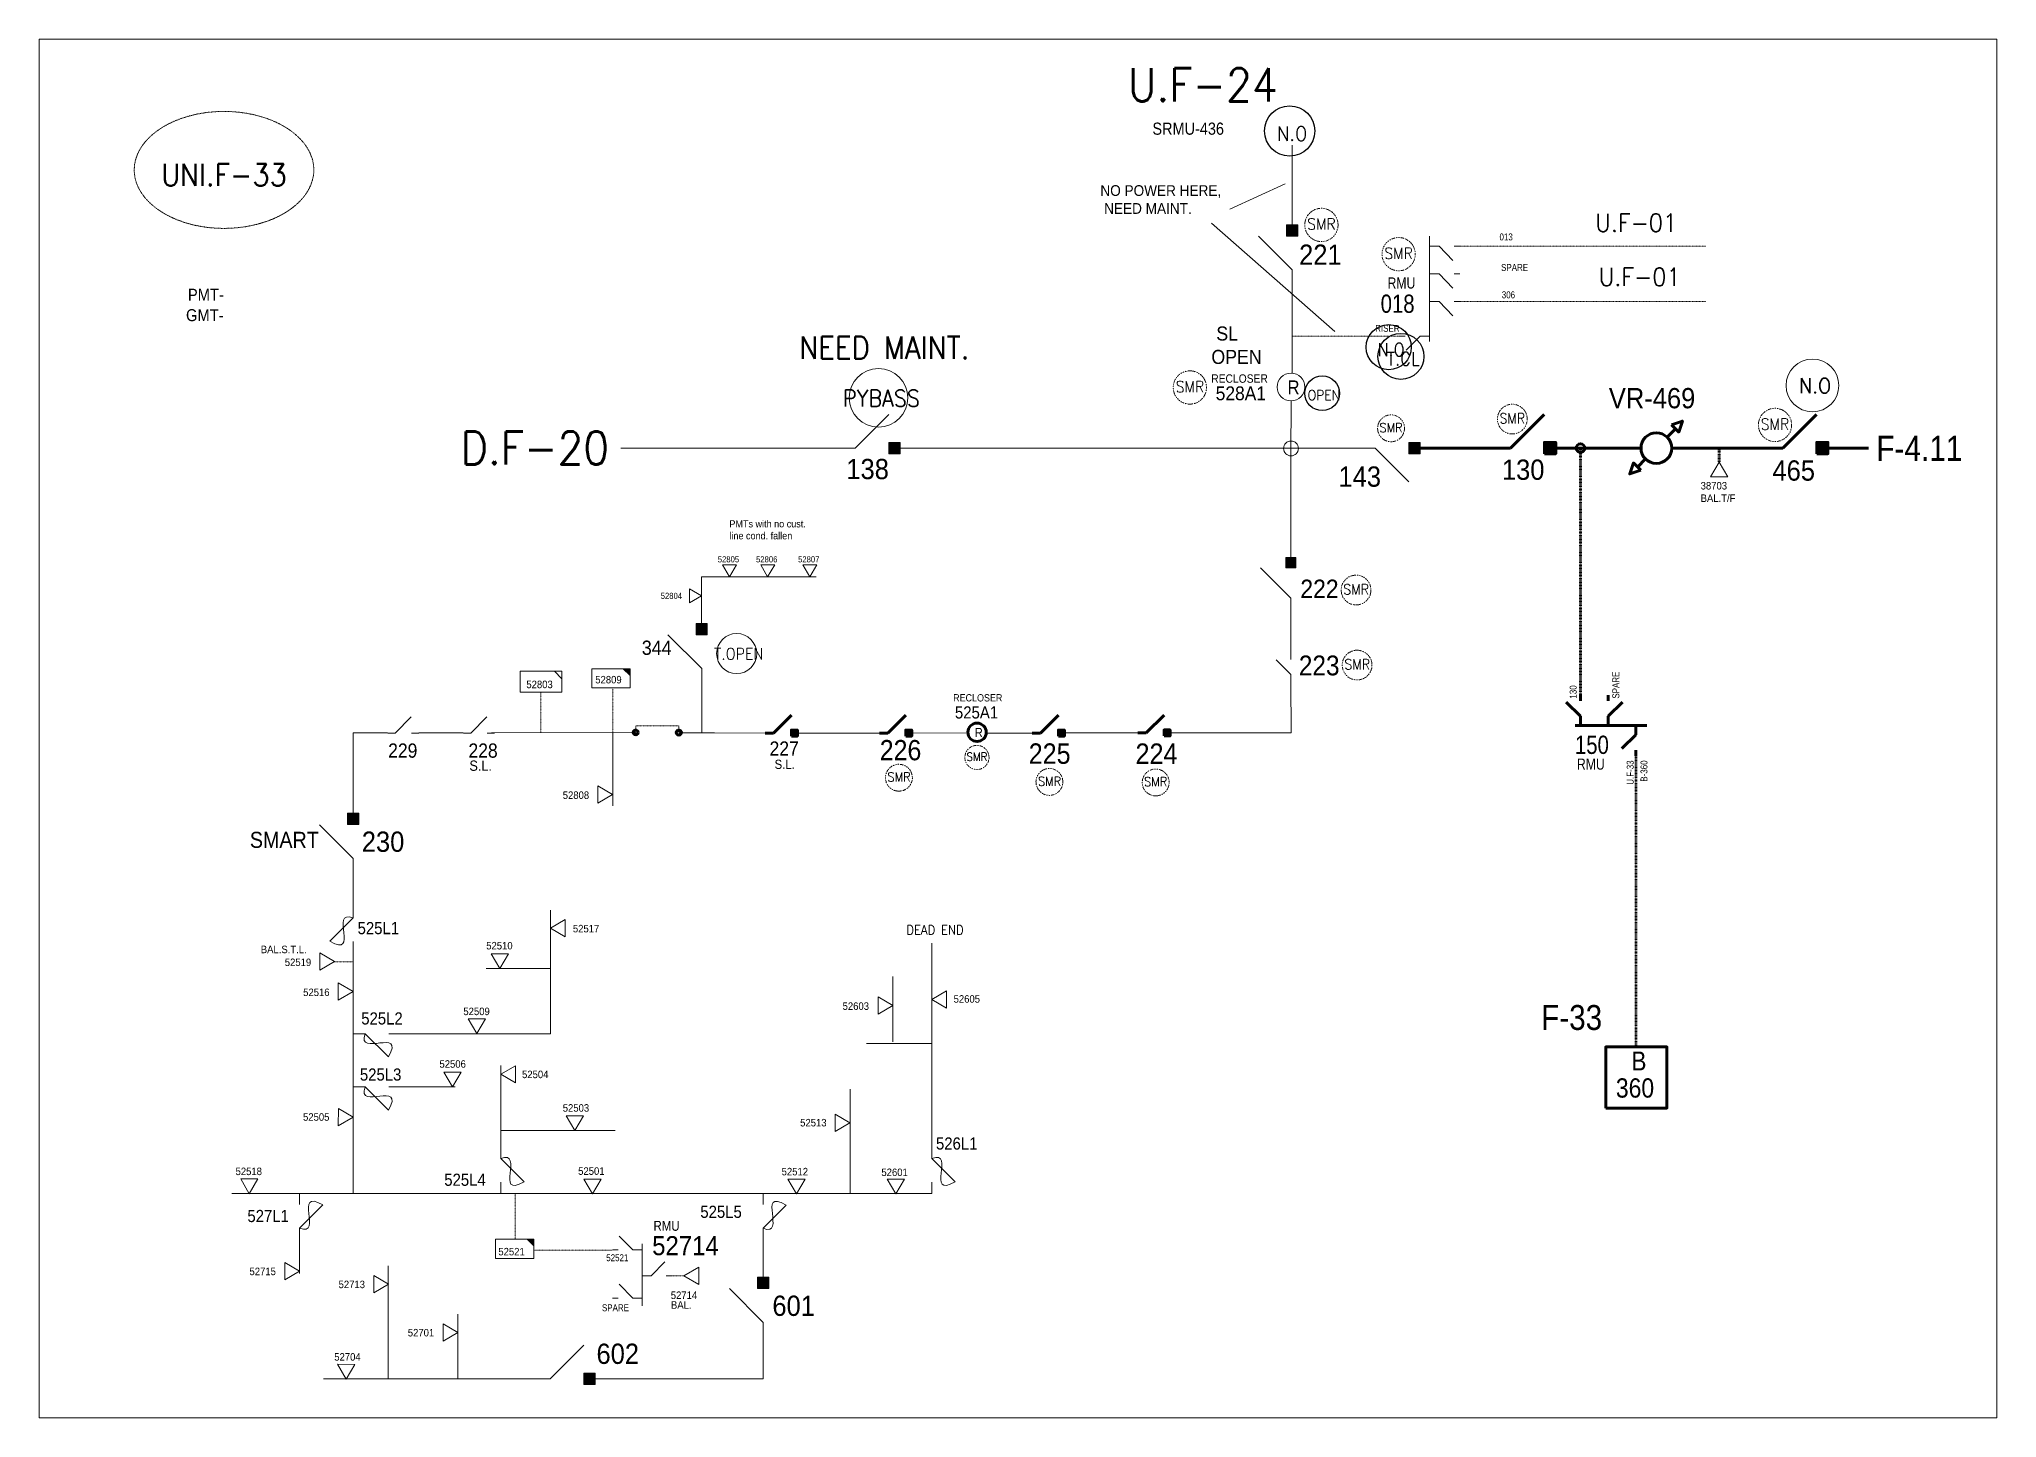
# Model space of a CAD drawing. Header units: metres. Extents: x 65984 to 144644, y -19036 to 23726.
# Drawn here: x 82125 to 83573, y -17884 to -16864 of the extents above; entities that cross this region are included whole.
import ezdxf
from ezdxf.enums import TextEntityAlignment as Align

# ---------------------------------------------------------------- set-up
doc = ezdxf.new("R2010")
doc.units = ezdxf.units.M
doc.header["$MEASUREMENT"] = 0
doc.linetypes.add('DGN Style 3', pattern=[0.013877, 0, -0.013877])
doc.linetypes.add('DGN Style 4', pattern=[1.6, 0.8, -0.4, 0, -0.4])
doc.layers.get('0').update_dxf_attribs({"color": 95, "lineweight": 40})
for name, color, linetype, lineweight in [('ABS', 7, 'Continuous', 40), ('ABS NUMBER', 112, 'Continuous', 30), ('d_eos', 111, 'Continuous', 40), ('d_eos no', 121, 'Continuous', 40), ('d_fco', 5, 'Continuous', 40), ('d_fco text', 95, 'Continuous', 40), ('d_oh branch', 94, 'Continuous', 40), ('d_switch', 95, 'Continuous', 40), ('d_tf', 1, 'Continuous', 40), ('d_tf no', 6, 'Continuous', 40), ('d_ug cable', 95, 'Continuous', 40), ('d_unit sub', 7, 'Continuous', 40), ('FDR  2  19', 172, 'Continuous', 40), ('fedr no', 95, 'Continuous', 40), ('GRID STATION  04', 7, 'Continuous', 40), ('Level 37', 7, 'Continuous', 0), ('O H MAIN FEEDER', 4, 'Continuous', 100), ('REGULATOR', 5, 'Continuous', 40), ('SW N O', 114, 'Continuous', 30)]:
    doc.layers.add(name, color=color, linetype=linetype, lineweight=lineweight)
doc.styles.add('NASKHF', font='naskhf.shx', dxfattribs={"height": 8})
doc.styles.add('Style-Arial', font='arial.ttf')
doc.styles.add('Style-ENGINEERING', font='ENGINEERING.shx')
doc.styles.add('Style-msdefault', font='msdefault.shx')
doc.styles.add('Style-simplex', font='simplex.shx')
doc.styles.add('Style-STANDARD', font='STANDARD.shx')

msp = doc.modelspace()

# ---------------------------------------------------------------- texts
at = {"layer": 'ABS NUMBER', "color": 2, "lineweight": 13, "style": 'Style-Arial', "width": 0.9}
for s, height, p in [('221', 15, (83057.4, -17016.1)), ('528A1', 10.23, (82995.7, -17121)), ('143', 15, (83086.5, -17180.2)), ('222', 13.5, (83058.3, -17263.9)), ('230', 15, (82364.1, -17450.2))]:
    msp.add_text(s, height=height, dxfattribs=at).set_placement(p, align=Align.TOP_LEFT)
at = {"layer": 'ABS NUMBER', "color": 7, "lineweight": 140, "style": 'Style-Arial', "width": 0.9}
msp.add_text('VR-469', height=15, dxfattribs=at).set_placement((83286.5, -17122.2), align=Align.TOP_LEFT)
at = {"layer": 'ABS NUMBER', "color": 7, "lineweight": 13, "style": 'Style-Arial', "width": 0.9}
for s, height, p in [('138', 15, (82722.5, -17174.6)), ('344', 10.54, (82571.2, -17309)), ('601', 15, (82667.8, -17793.4)), ('602', 15, (82537.7, -17828.9))]:
    msp.add_text(s, height=height, dxfattribs=at).set_placement(p, align=Align.TOP_LEFT)
at = {"layer": 'ABS NUMBER', "color": 2, "lineweight": 140, "style": 'Style-Arial'}
for s, height, width, p in [('130', 15, 0.9, (83207.4, -17175.1)), ('465', 15, 0.9, (83407.5, -17175.7)), ('525A1', 9, 0.88, (82802.8, -17357.6))]:
    msp.add_text(s, height=height, dxfattribs=dict(at, width=width)).set_placement(p, align=Align.TOP_LEFT)
at = {"layer": 'ABS NUMBER', "color": 2, "lineweight": 13, "style": 'Style-Arial', "width": 0.88}
for s, height, p in [('223', 14.67, (83057.2, -17334.7)), ('226', 15, (82747.2, -17397.5)), ('225', 15.09, (82857.4, -17400.1)), ('224', 15.14, (82936.4, -17400.2))]:
    msp.add_text(s, height=height, dxfattribs=at).set_placement(p)
at = {"layer": 'ABS NUMBER', "color": 7, "lineweight": 13, "style": 'Style-Arial', "width": 0.88}
for s, height, p in [('229', 10.54, (82383.6, -17395.6)), ('228', 10.54, (82443, -17395.6)), ('227', 10.54, (82665.7, -17394.1)), ('S.L.', 7.62, (82443.7, -17405.3)), ('S.L.', 6.86, (82669.4, -17403.9))]:
    msp.add_text(s, height=height, dxfattribs=at).set_placement(p)
at = {"layer": 'd_eos no', "color": 2, "linetype": 'Continuous', "lineweight": 13, "style": 'Style-msdefault'}
for s, height, width, p in [('RMU', 8.25, 0.818182, (83122.8, -17040.4)), ('018', 13.5, 0.833333, (83117.7, -17053.1))]:
    msp.add_text(s, height=height, dxfattribs=dict(at, width=width)).set_placement(p, align=Align.TOP_LEFT)
at = {"layer": 'd_eos no', "color": 7, "linetype": 'Continuous', "lineweight": 13, "style": 'Style-Arial'}
for s, height, width, p in [('PMT-', 8.84, 0.88, (82235.5, -17048.8)), ('GMT-', 8.84, 0.88, (82234.1, -17063.9)), ('52714', 14.08, 0.9, (82578.9, -17749.4))]:
    msp.add_text(s, height=height, dxfattribs=dict(at, width=width)).set_placement(p, align=Align.TOP_LEFT)
at = {"layer": 'd_eos no', "color": 7, "linetype": 'Continuous', "lineweight": 140, "style": 'Style-msdefault', "width": 0.833333}
msp.add_text('150', height=13.5, dxfattribs=at).set_placement((83261.4, -17379.3), align=Align.TOP_LEFT)
at = {"layer": 'd_eos no', "color": 7, "linetype": 'Continuous', "lineweight": 53, "style": 'Style-msdefault', "width": 0.818182}
msp.add_text('RMU', height=8.25, dxfattribs=at).set_placement((83262.9, -17396.2), align=Align.TOP_LEFT)
at = {"layer": 'd_eos no', "color": 2, "linetype": 'Continuous', "lineweight": 13, "ltscale": 1.136587, "style": 'Style-Arial', "width": 0.88}
msp.add_text('SMART', height=11.85, dxfattribs=at).set_placement((82281.3, -17450.4), align=Align.TOP_LEFT)
at = {"layer": 'd_fco text', "color": 2, "linetype": 'Continuous', "lineweight": 13, "style": 'Style-msdefault', "width": 0.916667}
msp.add_text('RECLOSER', height=6.21, dxfattribs=at).set_placement((82992.4, -17112.1), align=Align.TOP_LEFT)
at = {"layer": 'd_fco text', "color": 2, "linetype": 'Continuous', "lineweight": 70, "style": 'Style-msdefault', "width": 0.916667}
msp.add_text('RECLOSER', height=5.4, dxfattribs=at).set_placement((82801.5, -17348.6), align=Align.TOP_LEFT)
at = {"layer": 'd_fco text', "color": 7, "linetype": 'Continuous', "lineweight": 13, "style": 'Style-msdefault', "width": 0.916667}
for s, p in [('525L1', (82361, -17517.1)), ('526L1', (82788.8, -17676.4)), ('525L5', (82614.5, -17726.9))]:
    msp.add_text(s, height=9, dxfattribs=at).set_placement(p, align=Align.TOP_LEFT)
at = {"layer": 'd_fco text', "color": 3, "linetype": 'Continuous', "lineweight": 13, "style": 'Style-msdefault', "width": 0.916667}
for s, p in [('525L2', (82363.7, -17583.9)), ('525L3', (82362.7, -17625.4)), ('525L4', (82425.1, -17703.2)), ('527L1', (82279.5, -17730))]:
    msp.add_text(s, height=9, dxfattribs=at).set_placement(p, align=Align.TOP_LEFT)
at = {"layer": 'd_switch', "color": 7, "linetype": 'Continuous', "lineweight": 13, "style": 'Style-ENGINEERING', "width": 0.857143}
for s, p in [('013', (83205.6, -17007.9)), ('SPARE', (83206.8, -17030.5)), ('306', (83207.3, -17050.7)), ('RISER', (83113.7, -17075.5))]:
    msp.add_text(s, height=5.14, dxfattribs=at).set_placement(p, align=Align.TOP_LEFT)
at = {"layer": 'd_switch', "color": 51, "linetype": 'Continuous', "lineweight": 30, "style": 'Style-ENGINEERING', "width": 0.857143}
for s, p in [('SPARE', (83289.1, -17351.9)), ('130', (83257.5, -17351.9))]:
    msp.add_text(s, height=5.14, rotation=90, dxfattribs=at).set_placement(p, align=Align.TOP_LEFT)
for s, p in [('U.F-33', (83299.7, -17397.6)), ('B-360', (83309.9, -17397.6))]:
    msp.add_text(s, height=5.14, rotation=89.9925, dxfattribs=at).set_placement(p, align=Align.TOP_RIGHT)
at = {"layer": 'd_switch', "color": 3, "linetype": 'Continuous', "lineweight": 13, "style": 'Style-ENGINEERING', "width": 0.857143}
msp.add_text('SPARE', height=5.14, dxfattribs=at).set_placement((82561.7, -17799.8), align=Align.TOP_RIGHT)
at = {"layer": 'd_switch', "color": 3, "linetype": 'Continuous', "lineweight": 13, "insert": (82561.3, -17762.8), "char_height": 5.145, "width": 3.784, "attachment_point": 3, "style": 'NASKHF'}
msp.add_mtext('\\FENGINEERING;\\H1x;\\W0.857143;52521', dxfattribs=at)
at = {"layer": 'd_tf no', "color": 1, "linetype": 'Continuous', "lineweight": 13, "ltscale": 1.405524, "style": 'Style-simplex', "width": 0.909091}
for p in [(83073.9, -17000.9), (83131, -17022.6), (82976.7, -17121.2), (83409.4, -17148.9)]:
    msp.add_text('SMR', height=8.33, dxfattribs=at).set_placement(p, align=Align.MIDDLE_CENTER)
at = {"layer": 'd_tf no', "color": 1, "linetype": 'Continuous', "lineweight": 13, "ltscale": 1.264971, "style": 'Style-simplex', "width": 0.909091}
for p in [(83215.1, -17144.6), (83099.6, -17271.1), (83100.4, -17326.5)]:
    msp.add_text('SMR', height=7.5, dxfattribs=at).set_placement(p, align=Align.MIDDLE_CENTER)
at = {"layer": 'd_tf no', "color": 1, "linetype": 'Continuous', "lineweight": 13, "ltscale": 1.138474, "style": 'Style-simplex', "width": 0.909091}
for p in [(83125.4, -17151.5), (82761.5, -17409.8), (82872.8, -17413), (82951.3, -17413.3)]:
    msp.add_text('SMR', height=6.75, dxfattribs=at).set_placement(p, align=Align.MIDDLE_CENTER)
at = {"layer": 'd_tf no', "color": 100, "linetype": 'Continuous', "lineweight": 40, "style": 'Style-msdefault', "width": 0.945946}
msp.add_text('38703', height=5.55, dxfattribs=at).set_placement((83354.4, -17191.7), align=Align.TOP_LEFT)
at = {"layer": 'd_tf no', "color": 7, "linetype": 'Continuous', "lineweight": 40, "style": 'Style-msdefault', "width": 0.945946}
msp.add_text('BAL.T/F', height=5.55, dxfattribs=at).set_placement((83354.4, -17200.9), align=Align.TOP_LEFT)
at = {"layer": 'd_tf no', "color": 3, "linetype": 'Continuous', "lineweight": 13, "style": 'Style-ENGINEERING', "width": 0.945946}
for s, height, p in [('52805', 4.5, (82635.3, -17248.9)), ('52806', 4.5, (82663.6, -17248.9)), ('52807', 4.5, (82694.7, -17248.9)), ('52804', 4.5, (82593.1, -17275.9)), ('52803', 5.55, (82495.6, -17341.4)), ('52808', 5.55, (82522.5, -17423.3)), ('52517', 5.55, (82530, -17522)), ('52510', 5.55, (82465.9, -17534.6)), ('52519', 5.55, (82316.9, -17546.9)), ('52516', 5.55, (82330.5, -17569.1)), ('52603', 5.55, (82729.5, -17579.3)), ('52605', 5.55, (82811.6, -17574)), ('52509', 5.55, (82449, -17583.2)), ('52506', 5.55, (82431.3, -17622.1)), ('52504', 5.55, (82492.4, -17629.8)), ('52505', 5.55, (82330.4, -17661.3)), ('52503', 5.55, (82522.5, -17654.6)), ('52513', 5.55, (82698.1, -17665.5)), ('52518', 5.55, (82280.5, -17701.5)), ('52501', 5.55, (82533.9, -17701.3)), ('52512', 5.55, (82684.4, -17701.7)), ('52601', 5.55, (82758.2, -17702.2)), ('52715', 5.55, (82290.8, -17775.5)), ('52713', 5.55, (82356.7, -17785.1)), ('52714', 5.55, (82602.4, -17793.1)), ('BAL.', 5.55, (82600.4, -17800.3)), ('52701', 5.55, (82407.9, -17820.8)), ('52704', 5.55, (82353.5, -17838.7))]:
    msp.add_text(s, height=height, dxfattribs=at).set_placement(p, align=Align.MIDDLE_CENTER)
at = {"layer": 'd_tf no', "color": 3, "linetype": 'Continuous', "lineweight": 13, "style": 'Style-msdefault', "width": 0.945946}
for s, p in [('52809', (82536.8, -17335.1)), ('52521', (82465.1, -17758.1))]:
    msp.add_text(s, height=5.55, dxfattribs=at).set_placement(p, align=Align.TOP_LEFT)
at = {"layer": 'd_tf no', "color": 1, "linetype": 'Continuous', "lineweight": 13, "ltscale": 1.024627, "style": 'Style-simplex', "width": 0.909091}
msp.add_text('SMR', height=6.07, dxfattribs=at).set_placement((82819.1, -17394.9), align=Align.MIDDLE_CENTER)
at = {"layer": 'd_tf no', "color": 7, "linetype": 'Continuous', "lineweight": 13, "style": 'Style-msdefault', "width": 0.945946}
msp.add_text('BAL.S.T.L.', height=5.55, dxfattribs=at).set_placement((82289.4, -17534.6), align=Align.TOP_LEFT)
at = {"layer": 'd_tf no', "color": 30, "linetype": 'Continuous', "lineweight": 13, "insert": (82910.4, -16972.2), "char_height": 7.948, "attachment_point": 1, "style": 'NASKHF'}
msp.add_mtext('\\Fmsdefault;\\H1x;\\W0.945946;NO POWER HERE,\\P NEED MAINT.', dxfattribs=at)
at = {"layer": 'd_tf no', "color": 5, "linetype": 'Continuous', "lineweight": 13, "insert": (82992.5, -17076.7), "char_height": 10.381, "attachment_point": 1, "style": 'NASKHF'}
msp.add_mtext('\\Fmsdefault;\\H1x;\\W0.945946; SL\\POPEN', dxfattribs=at)
at = {"layer": 'd_tf no', "color": 121, "linetype": 'Continuous', "lineweight": 13, "insert": (82636, -17220), "char_height": 5.291, "attachment_point": 1, "style": 'NASKHF'}
msp.add_mtext('\\Fmsdefault;\\H1x;\\W0.945946;PMTs with no cust.\\Pline cond. fallen', dxfattribs=at)
at = {"layer": 'fedr no', "color": 55, "linetype": 'Continuous', "lineweight": 40, "attachment_point": 5, "style": 'Style-STANDARD'}
for s, insert, char_height in [('U.F-24', (82986.2, -16898), 24.43), ('U.F-01', (83306.7, -17000), 13.34), ('U.F-01', (83309.3, -17040), 13.34), ('D.F-20', (82492.2, -17166.5), 24.43)]:
    msp.add_mtext(s, dxfattribs=dict(at, insert=insert, char_height=char_height))
at = {"layer": 'fedr no', "color": 6, "linetype": 'Continuous', "lineweight": 40, "insert": (82262.2, -16964.6), "char_height": 16.29, "attachment_point": 5, "style": 'Style-STANDARD'}
msp.add_mtext('UNI.F-33', dxfattribs=at)
at = {"layer": 'fedr no', "color": 2, "linetype": 'Continuous', "lineweight": 40, "insert": (82750.6, -17092.4), "char_height": 16.537, "attachment_point": 5, "style": 'Style-STANDARD'}
msp.add_mtext('NEED MAINT.', dxfattribs=at)
at = {"layer": 'fedr no', "color": 140, "linetype": 'Continuous', "lineweight": 40, "insert": (82788.1, -17523), "char_height": 6.92, "attachment_point": 5, "style": 'Style-STANDARD'}
msp.add_mtext('DEAD END', dxfattribs=at)
at = {"layer": 'GRID STATION  04', "color": 55, "linetype": 'Continuous', "lineweight": 13, "ltscale": 0.623172, "style": 'Style-msdefault', "width": 0.888889}
msp.add_text('SRMU-436', height=9, dxfattribs=at).set_placement((82948.9, -16925.9), align=Align.TOP_LEFT)
at = {"layer": 'GRID STATION  04', "color": 55, "linetype": 'Continuous', "lineweight": 13, "style": 'Style-msdefault', "width": 0.888889}
msp.add_text('F-4.11', height=18.56, dxfattribs=at).set_placement((83484.3, -17157.5), align=Align.TOP_LEFT)
at = {"layer": 'GRID STATION  04', "color": 2, "linetype": 'Continuous', "lineweight": 70, "style": 'Style-msdefault', "width": 0.888889}
msp.add_text('F-33', height=18.42, dxfattribs=at).set_placement((83236.5, -17578.5), align=Align.TOP_LEFT)
at = {"layer": 'GRID STATION  04', "color": 100, "linetype": 'Continuous', "lineweight": 70, "style": 'Style-msdefault', "width": 0.888889}
for s, height, p in [('B', 14, (83303.2, -17612.9)), ('360', 14.26, (83291.7, -17632.7))]:
    msp.add_text(s, height=height, dxfattribs=at).set_placement(p, align=Align.TOP_LEFT)
at = {"layer": 'Level 37', "color": 7, "linetype": 'Continuous', "lineweight": 13, "style": 'Style-msdefault', "width": 0.86}
msp.add_text('RMU', height=7.35, dxfattribs=at).set_placement((82579.9, -17738.1), align=Align.TOP_LEFT)

# ---------------------------------------------------------------- blocks, each defined once
blk = doc.blocks.new('TF_8')
at = {"color": 0, "linetype": 'ByBlock', "lineweight": -2}
blk.add_line((6.3, 4.95), (9.9, 1.35), dxfattribs=at)
blk.add_3dface([(-10.1, 4.95), (9.9, 4.95), (9.9, -5.05), (-10.1, -5.05)], dxfattribs=at)
blk = doc.blocks.new('ABS2_1_1')
at = {"color": 0, "linetype": 'ByBlock', "lineweight": -2, "ltscale": 500}
for q in [(-29900, 43500), (0, 0)]:
    blk.add_line((0, 13600), q, dxfattribs=at)
at = {"color": 0, "linetype": 'ByBlock', "lineweight": -2, "ltscale": 500, "flags": 128}
for points in [[(5000, 43600), (-5000, 43600), (-5000, 53600), (5000, 53600)], [(3791, 49653), (3791, 49653), (3791, 49653)]]:
    blk.add_lwpolyline(points, close=True, dxfattribs=at)
at = {"color": 0, "linetype": 'ByBlock', "lineweight": -2, "ltscale": 500}
for points in [[(5000, 43600), (-5000, 43600), (5000, 53600), (-5000, 53600)], [(3791, 49653), (3791, 49653), (3791, 49653)]]:
    blk.add_solid(points, dxfattribs=at)
blk = doc.blocks.new('*U1012')
at = {"layer": 'd_fco', "color": 7, "linetype": 'Continuous', "lineweight": 13}
blk.add_line((-4.6, 4.21), (-10.13, 4.21), dxfattribs=at)
at = {"layer": 'd_fco', "color": 7, "linetype": 'Continuous', "lineweight": 13, "flags": 128}
blk.add_lwpolyline([(13.02, 4.21), (7.07, 4.21), (-4.4, -7.26)], dxfattribs=at)
at = {"layer": 'd_fco', "color": 7, "linetype": 'Continuous', "lineweight": 13}
blk.add_open_spline([(-4.4, -7.26), (-13, 7.69), (11.58, -7.67), (7.07, 4.21)], degree=3, dxfattribs=at)
blk = doc.blocks.new('*U1359')
at = {"layer": 'd_fco', "color": 3, "linetype": 'Continuous', "lineweight": 13}
blk.add_line((-4.6, 4.21), (-10.13, 4.21), dxfattribs=at)
at = {"layer": 'd_fco', "color": 3, "linetype": 'Continuous', "lineweight": 13, "flags": 128}
blk.add_lwpolyline([(13.02, 4.21), (7.07, 4.21), (-4.4, -7.26)], dxfattribs=at)
at = {"layer": 'd_fco', "color": 3, "linetype": 'Continuous', "lineweight": 13}
blk.add_open_spline([(-4.4, -7.26), (-13, 7.69), (11.58, -7.67), (7.07, 4.21)], degree=3, dxfattribs=at)
blk = doc.blocks.new('*U1026')
at = {"layer": 'ABS', "color": 7, "linetype": 'Continuous', "lineweight": 13, "ltscale": 0.118412}
for p, q in [((-8.3, 8.2), (-15.7, 8.2)), ((-8.3, 8.2), (7.9, -8.1)), ((15.7, 8.2), (8.3, 8.2))]:
    blk.add_line(p, q, dxfattribs=at)
blk = doc.blocks.new('SS')
at = {"color": 0, "linetype": 'ByBlock', "lineweight": -2, "flags": 128}
blk.add_lwpolyline([(6.95, 4.25), (10.45, 4.25), (10.45, 0.75)], close=True, dxfattribs=at)
at = {"color": 0, "linetype": 'ByBlock', "lineweight": -2, "extrusion": (0, 0, -1)}
blk.add_solid([(-6.95, 4.25), (-10.45, 4.25), (-10.45, 0.75)], dxfattribs=at)
at = {"color": 0, "linetype": 'ByBlock', "lineweight": -2}
blk.add_3dface([(-9.55, 4.25), (10.45, 4.25), (10.45, -5.75), (-9.55, -5.75)], dxfattribs=at)
blk = doc.blocks.new('*U1361')
at = {"layer": 'd_eos', "color": 3, "linetype": 'Continuous', "lineweight": 13, "ltscale": 0.938362}
for p, q in [((-13.43, 11.86), (-13.43, 14.63)), ((-13.42, 4.56), (-6.56, 11.22)), ((10.38, 11.86), (10.38, 14.62)), ((10.38, 4.56), (17.24, 11.22)), ((13.38, 0.01), (-17.22, 0.01)), ((-13.42, 0.01), (-13.42, 4.56)), ((-2.32, 0.01), (-2.32, -4.55)), ((10.38, 0), (10.38, 4.56)), ((-2.32, -4.55), (4.55, -11.21)), ((-2.32, -11.85), (-2.32, -14.61))]:
    blk.add_line(p, q, dxfattribs=at)
blk = doc.blocks.new('TRA1_1302')
at = {"layer": 'd_tf', "color": 3, "linetype": 'Continuous', "lineweight": 13, "ltscale": 0.000640143, "flags": 128}
blk.add_lwpolyline([(10.1, -17.1), (0.1, -0.1), (-9.9, -17.1)], close=True, dxfattribs=at)
blk = doc.blocks.new('TRA1_1301')
at = {"layer": 'd_tf', "color": 3, "linetype": 'Continuous', "lineweight": 13, "ltscale": 0.000640143, "xscale": 1.000046566065083, "yscale": 1.000046566065083, "zscale": 1.000046566065083, "rotation": 180.0000046712237}
blk.add_blockref('TRA1_1302', (0, 0), dxfattribs=at)
blk = doc.blocks.new('TRA1_1304')
at = {"layer": 'd_tf', "color": 3, "linetype": 'Continuous', "lineweight": 13, "ltscale": 0.000640143, "flags": 128}
blk.add_lwpolyline([(10.1, -16.9), (0.1, 0.1), (-9.9, -16.9)], close=True, dxfattribs=at)
blk = doc.blocks.new('TRA1_1303')
at = {"layer": 'd_tf', "color": 3, "linetype": 'Continuous', "lineweight": 13, "ltscale": 0.000640143, "xscale": 1.000046566065083, "yscale": 1.000046566065083, "zscale": 1.000046566065083, "rotation": 180.0000046712237}
blk.add_blockref('TRA1_1304', (0, 0), dxfattribs=at)
blk = doc.blocks.new('TRA1_1306')
at = {"layer": 'd_tf', "color": 3, "linetype": 'Continuous', "lineweight": 13, "ltscale": 0.000640143, "flags": 128}
blk.add_lwpolyline([(10, -17), (0, 0), (-10, -17)], close=True, dxfattribs=at)
blk = doc.blocks.new('TRA1_1305')
at = {"layer": 'd_tf', "color": 3, "linetype": 'Continuous', "lineweight": 13, "ltscale": 0.000640143, "xscale": 1.000046566065083, "yscale": 1.000046566065083, "zscale": 1.000046566065083, "rotation": 180.0000046712237}
blk.add_blockref('TRA1_1306', (0, 0), dxfattribs=at)
blk = doc.blocks.new('TRA1_1308')
at = {"layer": 'd_tf', "color": 3, "linetype": 'Continuous', "lineweight": 13, "ltscale": 0.000640143, "flags": 128}
blk.add_lwpolyline([(10, -17), (0, 0), (-10, -17)], close=True, dxfattribs=at)
blk = doc.blocks.new('TRA1_1307')
at = {"layer": 'd_tf', "color": 3, "linetype": 'Continuous', "lineweight": 13, "ltscale": 0.000640143, "xscale": 1.000046566065083, "yscale": 1.000046566065083, "zscale": 1.000046566065083, "rotation": 180.0000046712237}
blk.add_blockref('TRA1_1308', (0, 0), dxfattribs=at)
blk = doc.blocks.new('*U1946')
at = {"layer": 'REGULATOR', "color": 7, "linetype": 'Continuous', "lineweight": 106}
for p, q in [((24, 25.1), (13.4, 14.5)), ((-14.9, -13.7), (-25.5, -24.4))]:
    blk.add_line(p, q, dxfattribs=at)
at = {"layer": 'REGULATOR', "color": 7, "linetype": 'Continuous', "lineweight": 106, "flags": 128}
for points in [[(29.5, 20), (34.4, 34.3), (20.1, 29.6)], [(-29.6, -20), (-34.4, -34.3), (-20.1, -29.5)]]:
    blk.add_lwpolyline(points, close=True, dxfattribs=at)
at = {"layer": 'REGULATOR', "color": 7, "linetype": 'Continuous', "lineweight": 106}
blk.add_circle((-0.8, 0.4), 20, dxfattribs=at)
blk = doc.blocks.new('TRA1_1310')
at = {"layer": 'd_tf', "color": 100, "linetype": 'Continuous', "lineweight": 0, "ltscale": 0.000640143, "flags": 128}
blk.add_lwpolyline([(10, -17), (0, 0), (-10, -17)], close=True, dxfattribs=at)
blk = doc.blocks.new('TRA1_1309')
at = {"layer": 'd_tf', "color": 100, "linetype": 'Continuous', "lineweight": 0, "ltscale": 0.000640143, "xscale": 1.000046566207833, "yscale": 1.000046566207833, "zscale": 1.000046566207833, "rotation": 180}
blk.add_blockref('TRA1_1310', (0, 0), dxfattribs=at)
blk = doc.blocks.new('*U3487')
at = {"layer": 'ABS', "color": 2, "linetype": 'Continuous', "lineweight": 13, "ltscale": 0.159856}
for p, q in [((-8.3, 8.2), (-15.7, 8.2)), ((-8.3, 8.2), (7.9, -8.1)), ((15.7, 8.2), (8.3, 8.2))]:
    blk.add_line(p, q, dxfattribs=at)
blk = doc.blocks.new('*U1059')
at = {"layer": 'REGULATOR', "color": 7, "linetype": 'Continuous', "lineweight": 13}
blk.add_circle((0, 0.1), 7.56, dxfattribs=at)
at = {"layer": 'ABS NUMBER', "color": 7, "lineweight": 13, "style": 'Style-ENGINEERING', "width": 0.9}
blk.add_text('R', height=7.56, dxfattribs=at).set_placement((-1.9, 3.7), align=Align.TOP_LEFT)
blk = doc.blocks.new('*U3488')
at = {"layer": 'SW N O', "color": 1, "lineweight": 13}
blk.add_circle((0, 0), 16.8, dxfattribs=at)
at = {"layer": 'SW N O', "color": 1, "lineweight": 13, "style": 'Style-STANDARD'}
blk.add_text('PYBASS', height=9.6, dxfattribs=at).set_placement((1.7, -0.2), align=Align.MIDDLE_CENTER)
blk = doc.blocks.new('*U3796')
at = {"layer": 'SW N O', "color": 4, "lineweight": 13}
blk.add_circle((0, 0), 16.8, dxfattribs=at)
at = {"layer": 'SW N O', "color": 4, "lineweight": 13, "style": 'Style-STANDARD'}
blk.add_text('T.OPEN', height=9.6, dxfattribs=at).set_placement((1.7, -0.2), align=Align.MIDDLE_CENTER)
blk = doc.blocks.new('*U3529')
at = {"layer": 'SW N O', "color": 3}
blk.add_circle((0, 0), 16.8, dxfattribs=at)
at = {"layer": 'SW N O', "color": 3, "insert": (1.7, -1.8), "char_height": 9.6, "attachment_point": 5, "line_spacing_factor": 0.6, "style": 'Style-STANDARD'}
blk.add_mtext('N.O', dxfattribs=at)
blk = doc.blocks.new('TRA1_1586')
at = {"layer": 'd_tf', "color": 3, "linetype": 'Continuous', "lineweight": 13, "ltscale": 0.000518516, "flags": 128}
blk.add_lwpolyline([(10, -17), (0, 0), (-10, -17)], close=True, dxfattribs=at)
blk = doc.blocks.new('TRA1_1585')
at = {"layer": 'd_tf', "color": 3, "linetype": 'Continuous', "lineweight": 13, "ltscale": 0.000518516, "xscale": 1.000046566065083, "yscale": 1.000046566065083, "zscale": 1.000046566065083, "rotation": 180.0000046712237}
blk.add_blockref('TRA1_1586', (0, 0), dxfattribs=at)
blk = doc.blocks.new('TRA1_1588')
at = {"layer": 'd_tf', "color": 3, "linetype": 'Continuous', "lineweight": 13, "ltscale": 0.000518516, "extrusion": (0, 0, -1), "flags": 128}
blk.add_lwpolyline([(-10.1, -16.9), (-0.1, 0.1), (9.9, -16.9)], close=True, dxfattribs=at)
blk = doc.blocks.new('TRA1_1587')
at = {"layer": 'd_tf', "color": 3, "linetype": 'Continuous', "lineweight": 13, "ltscale": 0.000518516, "xscale": 1.000046566065083, "yscale": 1.000046566065083, "zscale": 1.000046566065083, "rotation": 180.0000046712237}
blk.add_blockref('TRA1_1588', (0, 0), dxfattribs=at)
blk = doc.blocks.new('*U4137')
at = {"layer": 'SW N O', "color": 3, "lineweight": 13}
blk.add_circle((0, 0), 16.8, dxfattribs=at)
at = {"layer": 'SW N O', "color": 3, "lineweight": 13, "style": 'Style-STANDARD'}
blk.add_text('N.O', height=9.6, dxfattribs=at).set_placement((1.7, -0.2), align=Align.MIDDLE_CENTER)
blk = doc.blocks.new('*U4243')
at = {"layer": 'REGULATOR', "color": 2, "linetype": 'Continuous', "lineweight": 211}
blk.add_circle((0, 0.1), 7.56, dxfattribs=at)
at = {"layer": 'ABS NUMBER', "color": 2, "lineweight": 211, "style": 'Style-ENGINEERING', "width": 0.9}
blk.add_text('R', height=7.56, dxfattribs=at).set_placement((-1.9, 3.7), align=Align.TOP_LEFT)
blk = doc.blocks.new('*U4407')
at = {"layer": 'SW N O', "color": 6}
blk.add_circle((0, 0), 16.8, dxfattribs=at)
at = {"layer": 'SW N O', "color": 6, "insert": (1.7, -1.8), "char_height": 9.6, "attachment_point": 5, "line_spacing_factor": 0.6, "style": 'Style-STANDARD'}
blk.add_mtext('OPEN', dxfattribs=at)
blk = doc.blocks.new('*U3842')
at = {"layer": 'SW N O', "color": 1}
blk.add_circle((0, 0), 16.8, dxfattribs=at)
at = {"layer": 'SW N O', "color": 1, "insert": (1.7, -1.8), "char_height": 9.6, "attachment_point": 5, "line_spacing_factor": 0.6, "style": 'Style-STANDARD'}
blk.add_mtext('T.CL', dxfattribs=at)

# ---------------------------------------------------------------- linework, layer by layer
at = {"layer": 'd_eos', "color": 2, "linetype": 'Continuous', "lineweight": 13, "ltscale": 0.957512}
for p, q in [((83153.9, -17087.8), (83153.9, -17009.8)), ((83153.9, -17017.3), (83160.9, -17017.3)), ((83160.9, -17017.3), (83171.1, -17027.8)), ((83172.1, -17017.3), (83176.3, -17017.3)), ((83153.9, -17037.8), (83160.9, -17037.8)), ((83160.9, -17037.8), (83171.1, -17048.3)), ((83172.1, -17037.8), (83176.3, -17037.8)), ((83153.9, -17058.3), (83160.9, -17058.3)), ((83160.9, -17058.3), (83171.1, -17068.8)), ((83172.1, -17058.3), (83176.3, -17058.3)), ((83135.8, -17083.8), (83131.5, -17083.8)), ((83146.9, -17083.8), (83136.7, -17094.3)), ((83153.9, -17083.8), (83146.9, -17083.8))]:
    msp.add_line(p, q, dxfattribs=at)
at = {"layer": 'd_eos', "color": 7, "linetype": 'Continuous', "lineweight": 211, "ltscale": 0.957512}
for p, q in [((83265.5, -17364.8), (83255, -17354.6)), ((83265.5, -17353.6), (83265.5, -17349.4)), ((83286, -17353.6), (83286, -17349.4)), ((83286, -17364.8), (83296.5, -17354.6)), ((83261.5, -17371.7), (83314.6, -17371.7)), ((83265.5, -17371.7), (83265.5, -17364.8)), ((83286, -17371.7), (83286, -17364.8)), ((83306.5, -17371.7), (83306.5, -17378.7)), ((83306.5, -17378.7), (83296, -17388.9)), ((83306.5, -17389.9), (83306.5, -17394.1))]:
    msp.add_line(p, q, dxfattribs=at)
at = {"layer": 'd_oh branch', "color": 3, "linetype": 'Continuous', "lineweight": 13}
for p, q in [((82549.7, -17377), (82549.7, -17431.2)), ((82503.6, -17551.4), (82456, -17551.4)), ((82757, -17605.6), (82757, -17557.4)), ((82785.7, -17607), (82737.5, -17607)), ((82466.9, -17684.3), (82466.9, -17623.2)), ((82385.5, -17639.1), (82433.2, -17639.1)), ((82725.3, -17717.8), (82725.3, -17640.7)), ((82466.9, -17671.2), (82551.4, -17671.2)), ((82318.1, -17748), (82318.1, -17777)), ((82660.9, -17746.7), (82660.9, -17779.5)), ((82383.7, -17854.4), (82383.7, -17771.3)), ((82435.2, -17854.4), (82435.2, -17807.1)), ((82660.9, -17821.3), (82660.9, -17855)), ((82498.2, -17855), (82335.8, -17855)), ((82660.9, -17855), (82532.5, -17855))]:
    msp.add_line(p, q, dxfattribs=at)
at = {"layer": 'd_oh branch', "color": 3, "linetype": 'Continuous', "lineweight": 13, "flags": 128}
for points in [[(82615.4, -17296.8), (82615.4, -17261.8), (82700.1, -17261.8)], [(82615.5, -17377), (82615.5, -17340.7)], [(82385.7, -17599.7), (82503.6, -17599.7), (82503.6, -17508.3)], [(82785.7, -17684.7), (82785.7, -17532.7)], [(82268, -17717.8), (82785.7, -17717.8)]]:
    msp.add_lwpolyline(points, dxfattribs=at)
at = {"layer": 'd_tf', "color": 3, "linetype": 'Continuous', "lineweight": 13, "ltscale": 0.000640143, "flags": 128}
msp.add_lwpolyline([(82538.6, -17429.1), (82538.6, -17416.3), (82549.6, -17422.7)], close=True, dxfattribs=at)
at = {"layer": 'd_ug cable', "color": 2, "linetype": 'Continuous', "lineweight": 0}
for p, q in [((83006.1, -16990), (83047.2, -16971.1)), ((82992.7, -17000.2), (83083.8, -17080.3))]:
    msp.add_line(p, q, dxfattribs=at)
at = {"layer": 'd_ug cable', "color": 3, "linetype": 'DGN Style 3', "lineweight": 13}
for p, q in [((83131.5, -17083.8), (83052.3, -17083.8)), ((82496.6, -17377.3), (82496.6, -17347.1)), ((82344, -17546.5), (82357.7, -17546.5)), ((82593.3, -17778.7), (82602.4, -17778.7))]:
    msp.add_line(p, q, dxfattribs=at)
at = {"layer": 'd_ug cable', "color": 100, "linetype": 'DGN Style 3', "lineweight": 100}
msp.add_line((83368, -17177.1), (83368, -17166.6), dxfattribs=at)
at = {"layer": 'd_ug cable', "color": 3, "linetype": 'DGN Style 3', "lineweight": 13, "flags": 128}
for points in [[(83358.3, -17017.3), (83176.3, -17017.3)], [(83358.3, -17058.2), (83176.3, -17058.2)], [(82549.7, -17344.6), (82549.7, -17377.9)], [(82566.7, -17372), (82566.7, -17377)], [(82598.6, -17372), (82566.8, -17372)], [(82598.6, -17372.1), (82598.6, -17377.3)], [(82477.5, -17717.8), (82477.5, -17751.7)], [(82491.4, -17759.7), (82549.4, -17759.7)]]:
    msp.add_lwpolyline(points, dxfattribs=at)
at = {"layer": 'd_ug cable', "color": 100, "linetype": 'DGN Style 3', "lineweight": 140, "flags": 128}
msp.add_lwpolyline([(83265.5, -17349.4), (83265.5, -17166.6)], dxfattribs=at)
at = {"layer": 'd_ug cable', "color": 2, "linetype": 'DGN Style 4', "lineweight": 13}
for centre, radius in [((83073.9, -17001.6), 12.3), ((83131, -17023.2), 12.3), ((82976.6, -17121.8), 12.3), ((83125.4, -17152), 9.93), ((83215.1, -17145.2), 11), ((83409.4, -17149.5), 12.3), ((83099.5, -17271.6), 11), ((83100.3, -17327.1), 11), ((82819.1, -17395.4), 8.93), ((82761.4, -17410.4), 9.93), ((82872.7, -17413.5), 9.93), ((82951.3, -17413.9), 9.93)]:
    msp.add_circle(centre, radius, dxfattribs=at)
at = {"layer": 'FDR  2  19', "color": 100, "linetype": 'DGN Style 3', "lineweight": 53, "flags": 128}
msp.add_lwpolyline([(83306.5, -17394.1), (83306.5, -17609.3)], dxfattribs=at)
at = {"layer": 'fedr no', "color": 82, "linetype": 'DGN Style 3', "lineweight": 13, "true_color": 0x1dc70e}
msp.add_ellipse((82262.2, -16960.9), major_axis=(66.4, 0), ratio=0.651175, dxfattribs=at)
at = {"layer": 'GRID STATION  04', "color": 100, "linetype": 'Continuous', "lineweight": 70, "ltscale": 1.629258, "flags": 128}
msp.add_lwpolyline([(83284.2, -17654.7), (83284.2, -17609.5), (83329.4, -17609.5), (83329.4, -17654.7)], close=True, dxfattribs=at)
at = {"layer": 'O H MAIN FEEDER', "color": 3, "lineweight": 13, "ltscale": 0.747407}
for p, q in [((82357.7, -17436.1), (82357.7, -17377.3)), ((82812.4, -17377.4), (82770.9, -17377.3)), ((82860, -17377.4), (82825.9, -17377.4)), ((82357.7, -17506.6), (82357.7, -17476.4)), ((82357.7, -17717.8), (82357.7, -17539.9))]:
    msp.add_line(p, q, dxfattribs=at)
at = {"layer": 'O H MAIN FEEDER', "color": 140, "lineweight": 13, "ltscale": 0.498271, "flags": 128}
msp.add_lwpolyline([(82125.5, -16864.2), (83573.5, -16864.2), (83573.5, -17883.8), (82125.5, -17883.8)], close=True, dxfattribs=at)
at = {"layer": 'O H MAIN FEEDER', "color": 6, "lineweight": 13, "ltscale": 0.747407, "flags": 128}
msp.add_lwpolyline([(83052.3, -16942.5), (83052.3, -17001.5)], dxfattribs=at)
at = {"layer": 'O H MAIN FEEDER', "color": 3, "lineweight": 13, "ltscale": 0.747407, "flags": 128}
for points in [[(83052.3, -17046.2), (83052.3, -17111)], [(83051.4, -17131.6), (83051.3, -17172.3)], [(82799.4, -17166.6), (82761.5, -17166.6)], [(83106.7, -17166.6), (82799.4, -17166.6)], [(82383.2, -17377.3), (82357.7, -17377.3)], [(82439.2, -17377.3), (82406.3, -17377.3)], [(82625, -17377.3), (82598.6, -17377.3)], [(82747.1, -17377.4), (82686.3, -17377.4)], [(82939.1, -17377.3), (82883.1, -17377.3)], [(83051.4, -17377.3), (82962, -17377.3)]]:
    msp.add_lwpolyline(points, dxfattribs=at)
at = {"layer": 'O H MAIN FEEDER', "color": 22, "lineweight": 13, "ltscale": 0.747407, "flags": 128}
msp.add_lwpolyline([(82717.8, -17166.6), (82555.6, -17166.6)], dxfattribs=at)
at = {"layer": 'O H MAIN FEEDER', "color": 3, "lineweight": 13, "ltscale": 0.672666, "flags": 128}
for points in [[(83051.3, -17172.4), (83051.3, -17247.6)], [(83051.3, -17280.7), (83051.3, -17318.1)], [(83051.3, -17338.9), (83051.4, -17377.3)], [(82625, -17377.3), (82662.8, -17377.4)]]:
    msp.add_lwpolyline(points, dxfattribs=at)
at = {"layer": 'O H MAIN FEEDER', "color": 100, "lineweight": 211, "ltscale": 0.747407, "flags": 128}
for points in [[(83147, -17166.6), (83206.3, -17166.6)], [(83247.1, -17166.6), (83310.3, -17166.6)], [(83332.7, -17166.6), (83409.5, -17166.6)]]:
    msp.add_lwpolyline(points, dxfattribs=at)
at = {"layer": 'O H MAIN FEEDER', "color": 121, "lineweight": 211, "ltscale": 45, "flags": 128}
msp.add_lwpolyline([(83478.6, -17166.6), (83448.5, -17166.6)], dxfattribs=at)
at = {"layer": 'O H MAIN FEEDER', "color": 3, "lineweight": 13, "ltscale": 0.605399, "flags": 128}
msp.add_lwpolyline([(82460.1, -17377.3), (82566.7, -17377)], dxfattribs=at)
at = {"layer": 'O H MAIN FEEDER', "color": 3, "lineweight": 13, "ltscale": 0.640143}
msp.add_circle((83051.4, -17166.9), 5.48, dxfattribs=at)
at = {"layer": 'O H MAIN FEEDER', "color": 121, "lineweight": 211, "ltscale": 0.747407}
msp.add_circle((83265.5, -17166.6), 3.13, dxfattribs=at)
at = {"layer": 'O H MAIN FEEDER', "color": 121, "lineweight": 211, "ltscale": 0.672666}
for centre, radius in [((82566.7, -17376.9), 1.77), ((82598.6, -17377), 1.89)]:
    msp.add_circle(centre, radius, dxfattribs=at)

# ---------------------------------------------------------------- block references
at = {"layer": 'ABS', "color": 2, "linetype": 'Continuous', "lineweight": 13, "ltscale": 1.244209, "xscale": 0.0008336207878164165, "zscale": 0.0005520502914677097}
for p, yscale, rotation in [((83052.3, -17046.2), 0.0008336207878164165, 359.9999999999998), ((83102.3, -17166.6), -0.000833620787816417, 90.00000000000024), ((82357.7, -17481.4), 0.0008336207878164165, 359.9999999999998)]:
    msp.add_blockref('ABS2_1_1', p, dxfattribs=dict(at, yscale=yscale, rotation=rotation))
at = {"layer": 'ABS', "color": 7, "linetype": 'Continuous', "lineweight": 13, "ltscale": 1.244209, "xscale": 0.0008336207878164165, "yscale": 0.0008336207878164165, "zscale": 0.0005520502914677097}
for p, rotation in [((82717.7, -17166.6), 269.9999999999997), ((82615.5, -17341), 359.9999999999998), ((82660.9, -17824.5), 359.9999999999998), ((82492, -17855), 269.9999999999997)]:
    msp.add_blockref('ABS2_1_1', p, dxfattribs=dict(at, rotation=rotation))
at = {"layer": 'ABS', "color": 2, "linetype": 'Continuous', "lineweight": 211, "ltscale": 1.244209, "xscale": 0.0008336207878164165, "yscale": 0.0008336207878164165, "zscale": 0.0005520502914677097, "rotation": 269.9999999999997}
for p in [(83202.5, -17166.6), (83403.9, -17166.6)]:
    msp.add_blockref('ABS2_1_1', p, dxfattribs=at)
at = {"layer": 'ABS', "color": 2, "linetype": 'Continuous', "lineweight": 13, "ltscale": 1.119788, "xscale": 0.0007502587090347748, "yscale": 0.0007502587090347748, "zscale": 0.0004968452623209387, "rotation": 359.9999999999997}
msp.add_blockref('ABS2_1_1', (83051.3, -17287.8), dxfattribs=at)
at = {"layer": 'ABS', "color": 2, "linetype": 'Continuous', "lineweight": 13, "ltscale": 0.159856, "extrusion": (0, 0, -1), "xscale": 0.6615, "yscale": 0.6615, "zscale": 0.6615, "rotation": 89.99999999999999}
msp.add_blockref('*U3487', (-83045.9, -17328.5), dxfattribs=at)
at = {"layer": 'ABS', "color": 7, "linetype": 'Continuous', "lineweight": 13, "ltscale": 0.177617, "extrusion": (0, 0, -1), "xscale": 0.7349999999999999, "yscale": 0.7349999999999999, "zscale": 0.7349999999999999, "rotation": 180}
for p in [(-82394.8, -17371.3), (-82450.8, -17371.3)]:
    msp.add_blockref('*U1026', p, dxfattribs=at)
at = {"layer": 'ABS', "color": 7, "linetype": 'Continuous', "lineweight": 211, "ltscale": 0.856554, "xscale": 0.0004440274905253387, "yscale": 0.0004440274905253387, "zscale": 0.0005520502914677097, "rotation": 269.9999999999997}
msp.add_blockref('ABS2_1_1', (82662.5, -17377.4), dxfattribs=at)
at = {"layer": 'ABS', "color": 2, "linetype": 'Continuous', "lineweight": 211, "ltscale": 0.856554, "xscale": 0.0004440274905253387, "yscale": 0.0004440274905253387, "zscale": 0.0005520502914677097, "rotation": 269.9999999999997}
for p in [(82747.1, -17377.4), (82860, -17377.4), (82938.2, -17377.3)]:
    msp.add_blockref('ABS2_1_1', p, dxfattribs=at)
at = {"layer": 'd_eos', "color": 3, "linetype": 'Continuous', "lineweight": 13, "ltscale": 0.938362, "xscale": 1.5, "yscale": 1.5, "zscale": 1.5, "rotation": 90.00000000000001}
msp.add_blockref('*U1361', (82571.4, -17775.2), dxfattribs=at)
at = {"layer": 'd_fco', "color": 7, "linetype": 'Continuous', "lineweight": 13, "extrusion": (0, 0, -1), "xscale": 1.5, "yscale": 1.5, "zscale": 1.5}
for p, rotation in [((-82351.4, -17524.7), 90.00000000060005), ((-82667.2, -17733), 270.0000000006)]:
    msp.add_blockref('*U1012', p, dxfattribs=dict(at, rotation=rotation))
at = {"layer": 'd_fco', "color": 3, "linetype": 'Continuous', "lineweight": 13, "extrusion": (0, 0, -1), "xscale": 1.5, "yscale": 1.5, "zscale": 1.5}
for p, rotation in [((-82377.2, -17606), 6.000377404637452e-10), ((-82377.2, -17645.4), 6.000377404637452e-10), ((-82324.4, -17732.9), 270.0000000006)]:
    msp.add_blockref('*U1359', p, dxfattribs=dict(at, rotation=rotation))
at = {"layer": 'd_fco', "color": 3, "linetype": 'Continuous', "lineweight": 13, "xscale": 1.5, "yscale": 1.5, "zscale": 1.5, "rotation": 90.00000000060005}
msp.add_blockref('*U1359', (82473.2, -17702.6), dxfattribs=at)
at = {"layer": 'd_fco', "color": 7, "linetype": 'Continuous', "lineweight": 13, "xscale": 1.5, "yscale": 1.5, "zscale": 1.5, "rotation": 90.00000000060005}
msp.add_blockref('*U1012', (82792.1, -17702.6), dxfattribs=at)
at = {"layer": 'd_tf', "color": 100, "linetype": 'Continuous', "lineweight": 0, "ltscale": 0.000640143, "xscale": 0.6401433999848569, "yscale": 0.6401433999848569, "zscale": 0.6401433999848569, "rotation": 180}
msp.add_blockref('TRA1_1309', (83368, -17177.1), dxfattribs=at)
at = {"layer": 'd_tf', "color": 3, "linetype": 'Continuous', "lineweight": 13, "ltscale": 0.000518516, "xscale": 0.5185169487722485, "yscale": 0.5185169487722485, "zscale": 0.5185169487722485, "rotation": 359.8996815286635}
for p in [(82636, -17261.8), (82664.3, -17261.8), (82695.4, -17261.8)]:
    msp.add_blockref('TRA1_1585', p, dxfattribs=at)
at = {"layer": 'd_tf', "color": 3, "linetype": 'Continuous', "lineweight": 13, "ltscale": 0.000518516, "extrusion": (0, 0, -1), "xscale": 0.5185169487722485, "yscale": 0.5185169487722485, "zscale": 0.5185169487722485, "rotation": 269.8996815286635}
msp.add_blockref('TRA1_1587', (-82615.3, -17275.9), dxfattribs=at)
at = {"layer": 'd_tf', "color": 3, "linetype": 'Continuous', "lineweight": 13, "ltscale": 0.000640143, "xscale": 0.6401443812003069, "yscale": 0.6401443812003069, "zscale": 0.6401443812003069}
for name, p, rotation in [('TRA1_1303', (82503.7, -17521.6), 269.8996815286635), ('TRA1_1305', (82344, -17546.4), 89.8996815286635), ('TRA1_1305', (82357.6, -17568.6), 89.8996815286635), ('TRA1_1301', (82757, -17578.7), 89.8996815286635), ('TRA1_1303', (82785.8, -17574.5), 269.8996815286635), ('TRA1_1301', (82449.2, -17599.7), 359.8996815286635), ('TRA1_1305', (82431.1, -17639.1), 359.8996815286635), ('TRA1_1303', (82466.9, -17629.8), 269.8996815286635), ('TRA1_1301', (82357.7, -17661.3), 89.8996815286635), ('TRA1_1301', (82521.7, -17671.3), 359.8996815286635), ('TRA1_1301', (82725.2, -17665.6), 89.8996815286635), ('TRA1_1305', (82280.9, -17718), 359.8996815286635), ('TRA1_1303', (82534.9, -17718), 359.8996815286635), ('TRA1_1303', (82685.6, -17718), 359.8996815286635), ('TRA1_1303', (82759.2, -17718), 359.8996815286635), ('TRA1_1305', (82318.1, -17775.4), 89.8996815286635), ('TRA1_1305', (82383.8, -17784.9), 89.8996815286635), ('TRA1_1305', (82602.4, -17778.8), 269.8996815286635), ('TRA1_1305', (82435.2, -17820.7), 89.8996815286635), ('TRA1_1305', (82352.5, -17855.1), 359.8996815286635)]:
    msp.add_blockref(name, p, dxfattribs=dict(at, rotation=rotation))
at = {"layer": 'd_tf', "color": 3, "linetype": 'Continuous', "lineweight": 13, "ltscale": 0.000640143, "xscale": 0.6401443812003067, "yscale": 0.6401443812003067, "zscale": 0.6401443812003067}
msp.add_blockref('TRA1_1307', (82466.2, -17551.6), dxfattribs=at)
at = {"layer": 'd_unit sub', "color": 3, "linetype": 'Continuous', "lineweight": 13}
for name, p, xscale, yscale, zscale in [('TF_8', (82496.8, -17339.3), 1.547611025679867, 1.547611025679867, 0.6401433999848569), ('SS', (82547.7, -17335.9), 1.415213856000765, 1.415213856000765, 0.7076069280003826), ('SS', (82476.6, -17757.7), 1.415213856000765, 1.415213856000765, 0.7076069280003826)]:
    msp.add_blockref(name, p, dxfattribs=dict(at, xscale=xscale, yscale=yscale, zscale=zscale))
at = {"layer": 'REGULATOR', "color": 7, "linetype": 'Continuous', "lineweight": 13, "xscale": 1.35, "yscale": 1.35, "zscale": 1.35}
msp.add_blockref('*U1059', (83051.4, -17121.6), dxfattribs=at)
at = {"layer": 'REGULATOR', "color": 7, "linetype": 'Continuous', "lineweight": 106, "extrusion": (0, 0, -1), "xscale": 0.5670661535369608, "yscale": 0.5670661535369608, "zscale": 0.5670661535369608, "rotation": 90.00000000000001}
msp.add_blockref('*U1946', (-83321.4, -17166.2), dxfattribs=at)
at = {"layer": 'REGULATOR', "color": 2, "linetype": 'Continuous', "lineweight": 211, "xscale": 0.9, "yscale": 0.9, "zscale": 0.9}
msp.add_blockref('*U4243', (82819.2, -17376.9), dxfattribs=at)
at = {"layer": 'SW N O', "color": 3}
for p, xscale, yscale, zscale in [((83050.4, -16932.1), 1.103831849847101, 1.103831849847101, 1.103831849847101), ((83123.7, -17092), 0.9934486648623913, 0.9934486648623913, 0.9934486648623913)]:
    msp.add_blockref('*U3529', p, dxfattribs=dict(at, xscale=xscale, yscale=yscale, zscale=zscale))
at = {"layer": 'SW N O', "color": 1, "xscale": 1.013436327841015, "yscale": 1.013436327841015, "zscale": 1.013436327841015}
msp.add_blockref('*U3842', (83132.7, -17098.8), dxfattribs=at)
at = {"layer": 'SW N O', "color": 3, "lineweight": 13, "xscale": 1.161573447934933, "yscale": 1.161573447934933, "zscale": 1.161573447934933, "rotation": 359.9999999999999}
msp.add_blockref('*U4137', (83437.1, -17120.3), dxfattribs=at)
at = {"layer": 'SW N O', "color": 1, "lineweight": 13, "xscale": 1.286757557605646, "yscale": 1.286757557605646, "zscale": 1.286757557605646}
msp.add_blockref('*U3488', (82746.3, -17129.5), dxfattribs=at)
at = {"layer": 'SW N O', "color": 6, "xscale": 0.7647931991869059, "yscale": 0.7647931991869059, "zscale": 0.7647931991869059}
msp.add_blockref('*U4407', (83074.5, -17126.1), dxfattribs=at)
at = {"layer": 'SW N O', "color": 4, "lineweight": 13, "xscale": 0.8825670022415925, "yscale": 0.8825670022415925, "zscale": 0.8825670022415925}
msp.add_blockref('*U3796', (82641.4, -17318.6), dxfattribs=at)

msp.set_redraw_order([(e.dxf.handle, doc.entitydb.next_handle()) for e in msp.query("TEXT MTEXT ATTDEF DIMENSION ARC_DIMENSION")])  # texts and dimensions are drawn at this point

doc.saveas('drawing.dxf')
